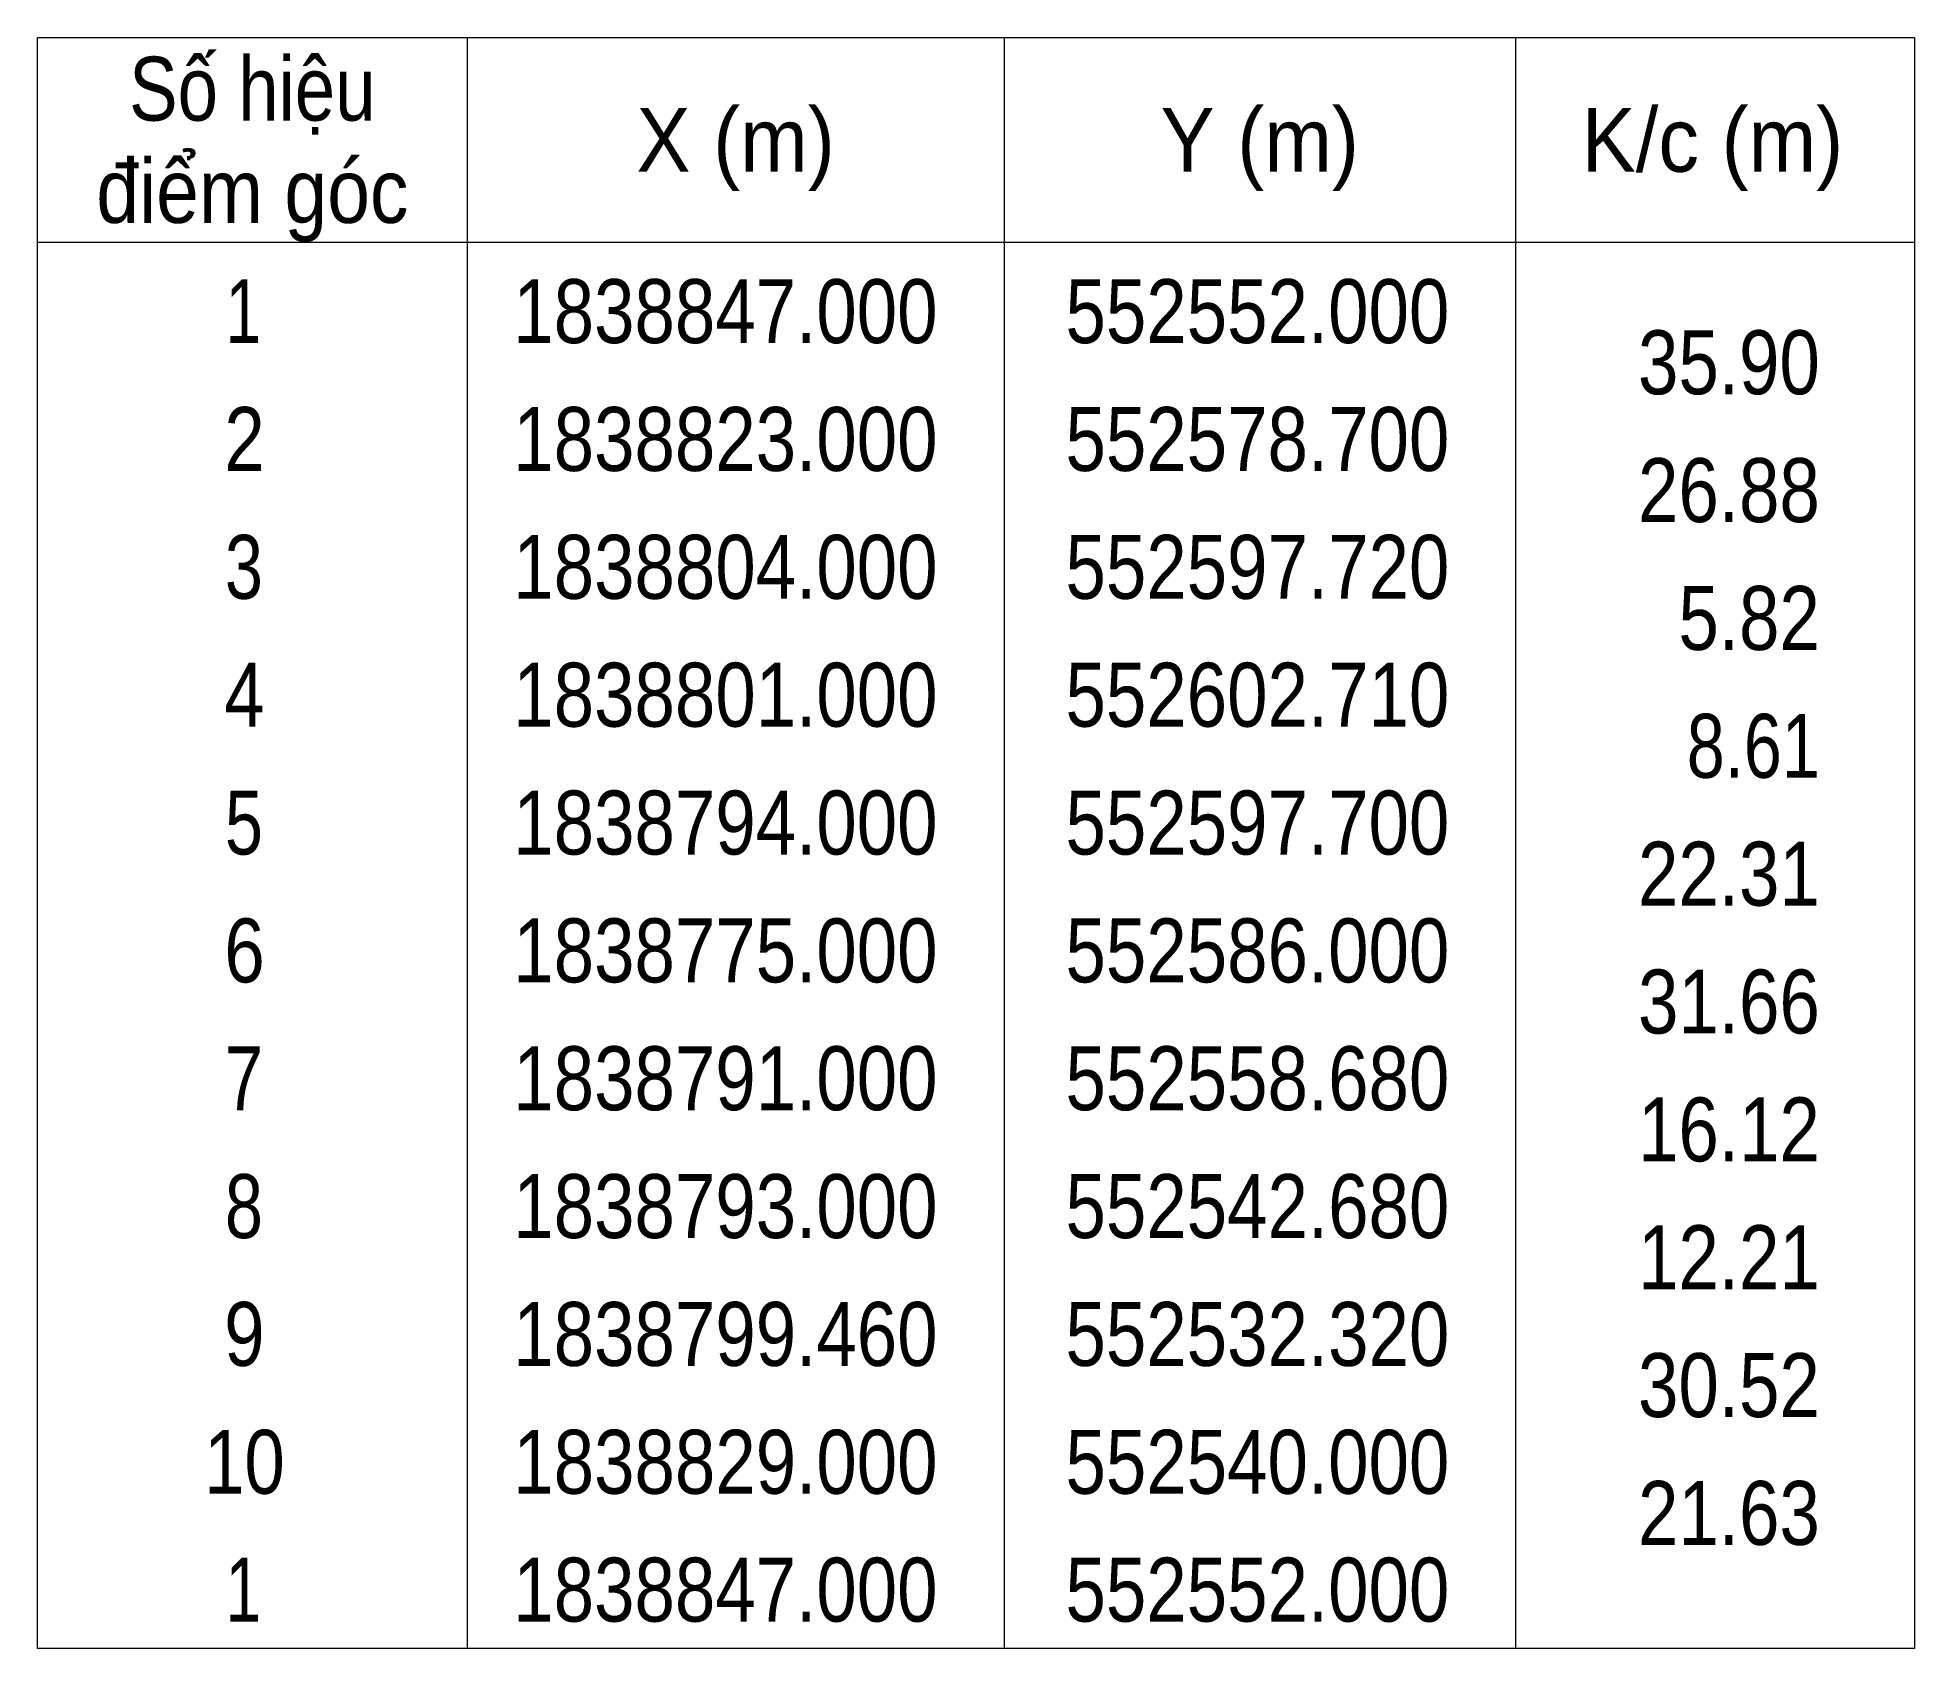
# Model space of a CAD drawing. Header units: metres. Extents: x 552522 to 553950, y 1838643 to 1838948.
# Drawn here: x 552746.3 to 552819.8, y 1838787.7 to 1838850.7 of the extents above; entities that cross this region are included whole.
import ezdxf
from ezdxf.enums import TextEntityAlignment as Align

# ---------------------------------------------------------------- set-up
doc = ezdxf.new("R2010")
doc.units = ezdxf.units.M
doc.layers.add('63', color=7, linetype='Continuous', lineweight=13)

msp = doc.modelspace()

# ---------------------------------------------------------------- texts
at = {"layer": '63'}
for s, width, p in [('Số hiệu', 0.85, (552754.75, 1838847.42)), ('X (m)', 0.95, (552773.65, 1838845.42)), ('Y (m)', 0.95, (552794.145, 1838845.42)), ('K/c (m)', 0.95, (552811.85, 1838845.42)), ('điểm góc', 0.9, (552754.75, 1838843.42)), (' 1', 0.75, (552754.045, 1838838.72)), ('1838847.000', 0.85, (552773.25, 1838838.72)), ('552552.000', 0.85, (552794.055, 1838838.72)), (' 2', 0.85, (552754.05, 1838833.72)), ('1838823.000', 0.85, (552773.25, 1838833.72)), ('552578.700', 0.85, (552794.055, 1838833.72)), (' 3', 0.8, (552754.05, 1838828.72)), ('1838804.000', 0.85, (552773.25, 1838828.72)), ('552597.720', 0.85, (552794.055, 1838828.72)), (' 4', 0.85, (552754.045, 1838823.72)), ('1838801.000', 0.85, (552773.25, 1838823.72)), ('552602.710', 0.85, (552794.055, 1838823.72)), (' 5', 0.8, (552754.05, 1838818.72)), ('1838794.000', 0.85, (552773.25, 1838818.72)), ('552597.700', 0.85, (552794.055, 1838818.72)), (' 6', 0.85, (552754.05, 1838813.72)), ('1838775.000', 0.85, (552773.25, 1838813.72)), ('552586.000', 0.85, (552794.055, 1838813.72)), (' 7', 0.8, (552754.05, 1838808.72)), ('1838791.000', 0.85, (552773.25, 1838808.72)), ('552558.680', 0.85, (552794.055, 1838808.72)), (' 8', 0.8, (552754.05, 1838803.72)), ('1838793.000', 0.85, (552773.25, 1838803.72)), ('552542.680', 0.85, (552794.055, 1838803.72)), (' 9', 0.85, (552754.045, 1838798.72)), ('1838799.460', 0.85, (552773.25, 1838798.72)), ('552532.320', 0.85, (552794.055, 1838798.72)), (' 10', 0.85, (552754.045, 1838793.72)), ('1838829.000', 0.85, (552773.25, 1838793.72)), ('552540.000', 0.85, (552794.055, 1838793.72)), (' 1', 0.75, (552754.045, 1838788.72)), ('1838847.000', 0.85, (552773.25, 1838788.72)), ('552552.000', 0.85, (552794.055, 1838788.72))]:
    msp.add_text(s, height=2.5, dxfattribs=dict(at, width=width)).set_placement(p, align=Align.CENTER)
for s, width, p in [('35.90', 0.85, (552816.05, 1838836.72)), ('26.88', 0.85, (552816.05, 1838831.72)), ('5.82', 0.85, (552816.05, 1838826.72)), ('8.61', 0.8, (552816.05, 1838821.72)), ('22.31', 0.85, (552816.05, 1838816.72)), ('31.66', 0.85, (552816.05, 1838811.72)), ('16.12', 0.85, (552816.05, 1838806.72)), ('12.21', 0.85, (552816.05, 1838801.72)), ('30.52', 0.85, (552816.05, 1838796.72)), ('21.63', 0.85, (552816.05, 1838791.72))]:
    msp.add_text(s, height=2.5, dxfattribs=dict(at, width=width)).set_placement(p, align=Align.RIGHT)

# ---------------------------------------------------------------- linework, layer by layer
at = {"layer": '63'}
for p, q in [((552763.15, 1838850.67), (552763.15, 1838787.67)), ((552784.15, 1838850.67), (552784.15, 1838787.67)), ((552804.15, 1838850.67), (552804.15, 1838787.67)), ((552746.35, 1838842.67), (552819.75, 1838842.67))]:
    msp.add_line(p, q, dxfattribs=at)
msp.add_lwpolyline([(552746.35, 1838850.67), (552819.75, 1838850.67), (552819.75, 1838787.67), (552746.35, 1838787.67)], close=True, dxfattribs=at)

msp.set_redraw_order([(e.dxf.handle, doc.entitydb.next_handle()) for e in msp.query("TEXT MTEXT ATTDEF DIMENSION ARC_DIMENSION")])  # texts and dimensions are drawn at this point

doc.saveas('drawing.dxf')
